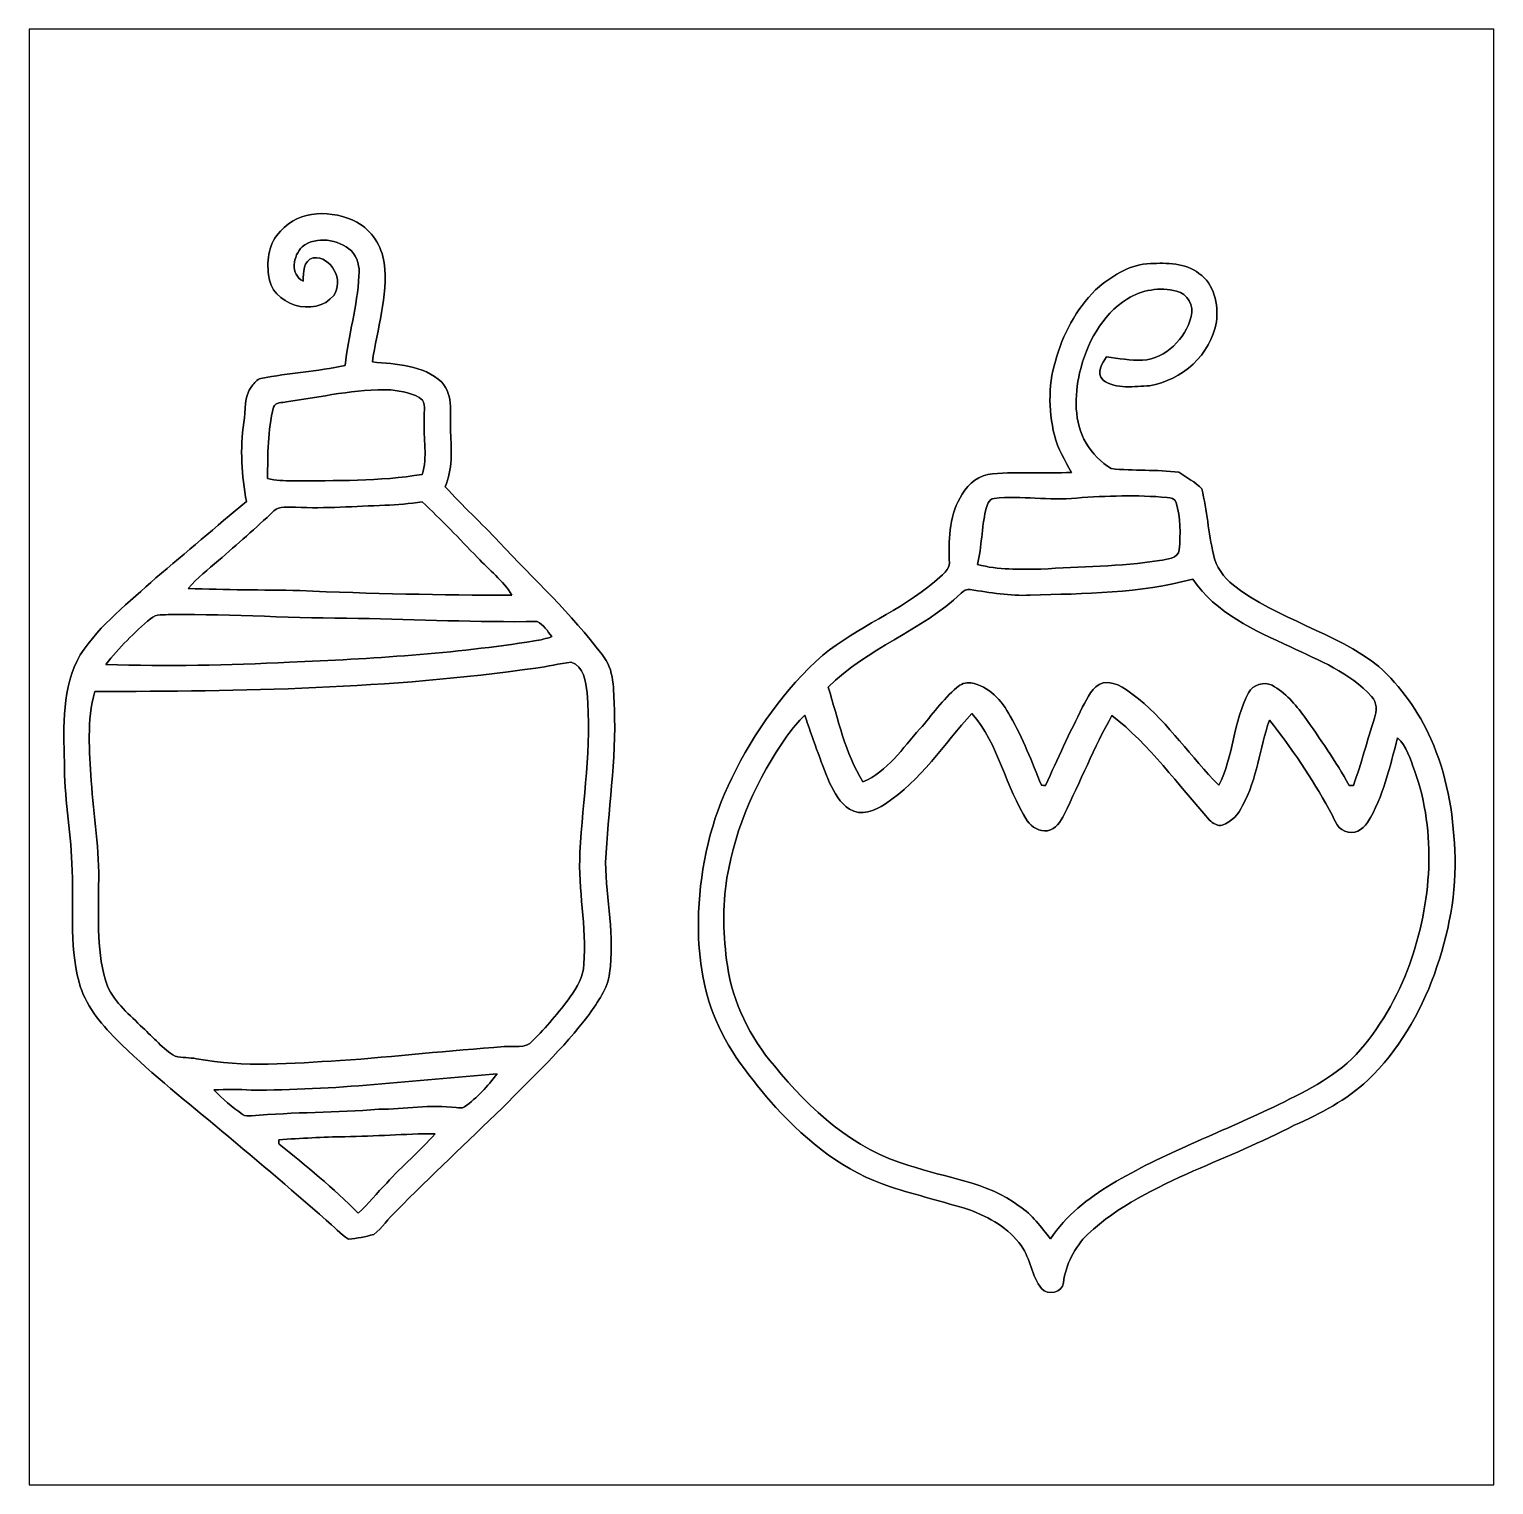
# Model space of a CAD drawing. Header units: centimetres. Extents: x -16.8 to 16.8, y -16.7 to 16.7.
import ezdxf

# ---------------------------------------------------------------- set-up
doc = ezdxf.new("R2010")
doc.units = ezdxf.units.CM
doc.header["$MEASUREMENT"] = 0
doc.layers.add('Layer 1', color=7, linetype='Continuous')

msp = doc.modelspace()

# ---------------------------------------------------------------- linework, layer by layer
at = {"layer": 'Layer 1', "color": 7}
for points, knots in [([(-16.77458, 16.66875), (-16.77458, 16.66875), (16.77458, 16.66875), (16.77458, 16.66875), (16.77458, 16.66875), (16.77458, 16.66875), (16.77458, -16.66875), (16.77458, -16.66875), (16.77458, -16.66875), (16.77458, -16.66875), (-16.77458, -16.66875), (-16.77458, -16.66875), (-16.77458, -16.66875), (-16.77458, -16.66875), (-16.77458, 16.66875), (-16.77458, 16.66875), (-16.77458, 16.66875), (-16.77458, 16.66875), (-16.77458, 16.66875), (-16.77458, 16.66875)], [0, 0, 0, 0, 0.16666667, 0.16666667, 0.16666667, 0.16666667, 0.33333333, 0.33333333, 0.33333333, 0.33333333, 0.5, 0.5, 0.5, 0.5, 0.66666667, 0.66666667, 0.66666667, 0.66666667, 1, 1, 1, 1]), ([(-11.02184, 12.04454), (-11.2843, 11.78489), (-11.34075, 11.39507), (-11.29101, 11.04371), (-11.29101, 11.04371), (-11.25502, 10.35791), (-10.22174, 10.04182), (-9.80017, 10.57451), (-9.80017, 10.57451), (-9.55746, 10.90401), (-9.85061, 11.48292), (-10.26971, 11.43353), (-10.26971, 11.43353), (-10.50537, 11.3732), (-10.49726, 11.09451), (-10.49831, 10.90154), (-10.49831, 10.90154), (-10.80594, 11.04971), (-10.73115, 11.48433), (-10.52266, 11.68647), (-10.52266, 11.68647), (-10.1921, 11.94717), (-9.69751, 11.85263), (-9.39236, 11.59722), (-9.39236, 11.59722), (-9.25795, 11.44129), (-9.19656, 11.22892), (-9.22408, 11.02431), (-9.22408, 11.02431), (-9.25336, 10.32969), (-9.4682, 9.66011), (-9.53876, 8.96973), (-9.53876, 8.96973), (-10.17517, 8.83144), (-10.82851, 8.79616), (-11.46669, 8.66987), (-11.46669, 8.66987), (-11.56194, 8.65364), (-11.61874, 8.5665), (-11.67306, 8.49595), (-11.67306, 8.49595), (-11.86639, 8.26347), (-11.80888, 7.93962), (-11.86251, 7.66198), (-11.86251, 7.66198), (-11.94576, 7.05908), (-11.91436, 6.44631), (-11.79936, 5.85011), (-11.79936, 5.85011), (-12.50139, 5.28003), (-13.17696, 4.67819), (-13.87475, 4.10281), (-13.87475, 4.10281), (-14.478, 3.54365), (-15.15216, 3.03989), (-15.60654, 2.34315), (-15.60654, 2.34315), (-16.03551, 1.59667), (-15.98754, 0.70838), (-15.9706, -0.12171), (-15.9706, -0.12171), (-15.97801, -0.89782), (-15.82491, -1.66194), (-15.79845, -2.43593), (-15.79845, -2.43593), (-15.75506, -3.34328), (-15.86442, -4.26967), (-15.63476, -5.15973), (-15.63476, -5.15973), (-15.49859, -5.67373), (-15.15251, -6.09036), (-14.78774, -6.46218), (-14.78774, -6.46218), (-14.07795, -7.16774), (-13.29655, -7.79533), (-12.52679, -8.43351), (-12.52679, -8.43351), (-11.67095, -9.15282), (-10.81158, -9.86825), (-9.97197, -10.60697), (-9.97197, -10.60697), (-9.80264, -10.75302), (-9.65165, -10.92341), (-9.46079, -11.04265), (-9.46079, -11.04265), (-9.26536, -11.03066), (-9.07098, -10.98938), (-8.884, -10.93435), (-8.884, -10.93435), (-8.68292, -10.78865), (-8.54992, -10.56746), (-8.36789, -10.39989), (-8.36789, -10.39989), (-7.57132, -9.59661), (-6.7504, -8.81874), (-5.93654, -8.03346), (-5.93654, -8.03346), (-5.24863, -7.34519), (-4.53708, -6.6735), (-3.94829, -5.89527), (-3.94829, -5.89527), (-3.75144, -5.60564), (-3.52566, -5.31142), (-3.48051, -4.95229), (-3.48051, -4.95229), (-3.35492, -4.10774), (-3.56235, -3.26319), (-3.57152, -2.41829), (-3.57152, -2.41829), (-3.52249, -1.24072), (-3.32246, -0.06985), (-3.37044, 1.11196), (-3.37044, 1.11196), (-3.39549, 1.52894), (-3.36021, 2.00731), (-3.65266, 2.34491), (-3.65266, 2.34491), (-4.35151, 3.28048), (-5.22005, 4.07106), (-6.01274, 4.92372), (-6.01274, 4.92372), (-6.41279, 5.35622), (-6.85306, 5.74993), (-7.24394, 6.1909), (-7.24394, 6.1909), (-7.08343, 6.58742), (-7.09542, 7.01781), (-7.1247, 7.43761), (-7.1247, 7.43761), (-7.1434, 7.81826), (-7.04109, 8.27334), (-7.32578, 8.58449), (-7.32578, 8.58449), (-7.75194, 8.98701), (-8.36683, 8.99654), (-8.91399, 9.0484), (-8.91399, 9.0484), (-8.81063, 9.80405), (-8.54393, 10.54876), (-8.64799, 11.32064), (-8.64799, 11.32064), (-8.69386, 11.70552), (-8.93339, 12.059), (-9.26924, 12.25056), (-9.26924, 12.25056), (-9.81957, 12.53596), (-10.58898, 12.54407), (-11.02184, 12.04454), (-11.02184, 12.04454), (-11.02184, 12.04454), (-11.02184, 12.04454), (-11.02184, 12.04454)], [0, 0, 0, 0, 0.02564103, 0.02564103, 0.02564103, 0.02564103, 0.05128205, 0.05128205, 0.05128205, 0.05128205, 0.07692308, 0.07692308, 0.07692308, 0.07692308, 0.1025641, 0.1025641, 0.1025641, 0.1025641, 0.12820513, 0.12820513, 0.12820513, 0.12820513, 0.15384615, 0.15384615, 0.15384615, 0.15384615, 0.17948718, 0.17948718, 0.17948718, 0.17948718, 0.20512821, 0.20512821, 0.20512821, 0.20512821, 0.23076923, 0.23076923, 0.23076923, 0.23076923, 0.25641026, 0.25641026, 0.25641026, 0.25641026, 0.28205128, 0.28205128, 0.28205128, 0.28205128, 0.30769231, 0.30769231, 0.30769231, 0.30769231, 0.33333333, 0.33333333, 0.33333333, 0.33333333, 0.35897436, 0.35897436, 0.35897436, 0.35897436, 0.38461538, 0.38461538, 0.38461538, 0.38461538, 0.41025641, 0.41025641, 0.41025641, 0.41025641, 0.43589744, 0.43589744, 0.43589744, 0.43589744, 0.46153846, 0.46153846, 0.46153846, 0.46153846, 0.48717949, 0.48717949, 0.48717949, 0.48717949, 0.51282051, 0.51282051, 0.51282051, 0.51282051, 0.53846154, 0.53846154, 0.53846154, 0.53846154, 0.56410256, 0.56410256, 0.56410256, 0.56410256, 0.58974359, 0.58974359, 0.58974359, 0.58974359, 0.61538462, 0.61538462, 0.61538462, 0.61538462, 0.64102564, 0.64102564, 0.64102564, 0.64102564, 0.66666667, 0.66666667, 0.66666667, 0.66666667, 0.69230769, 0.69230769, 0.69230769, 0.69230769, 0.71794872, 0.71794872, 0.71794872, 0.71794872, 0.74358974, 0.74358974, 0.74358974, 0.74358974, 0.76923077, 0.76923077, 0.76923077, 0.76923077, 0.79487179, 0.79487179, 0.79487179, 0.79487179, 0.82051282, 0.82051282, 0.82051282, 0.82051282, 0.84615385, 0.84615385, 0.84615385, 0.84615385, 0.87179487, 0.87179487, 0.87179487, 0.87179487, 0.8974359, 0.8974359, 0.8974359, 0.8974359, 0.92307692, 0.92307692, 0.92307692, 0.92307692, 0.94871795, 0.94871795, 0.94871795, 0.94871795, 1, 1, 1, 1]), ([(7.74136, 10.77877), (7.2711, 10.35473), (6.94443, 9.78535), (6.76804, 9.17963), (6.76804, 9.17963), (6.56661, 8.60002), (6.56625, 7.96114), (6.70983, 7.36812), (6.70983, 7.36812), (6.7818, 7.05944), (6.95713, 6.79485), (7.09895, 6.51686), (7.09895, 6.51686), (6.49746, 6.4964), (5.89456, 6.53591), (5.29449, 6.48688), (5.29449, 6.48688), (4.99816, 6.46677), (4.7431, 6.27204), (4.60057, 6.01804), (4.60057, 6.01804), (4.30565, 5.58518), (4.28519, 5.03414), (4.30212, 4.5279), (4.30212, 4.5279), (4.34375, 4.28484), (4.11445, 4.14902), (3.96028, 4.01249), (3.96028, 4.01249), (3.17959, 3.34716), (2.19992, 2.9785), (1.40476, 2.33398), (1.40476, 2.33398), (0.52917, 1.5494), (-0.16933, 0.57503), (-0.67945, -0.48225), (-0.67945, -0.48225), (-1.15605, -1.43475), (-1.39488, -2.49626), (-1.44286, -3.55706), (-1.44286, -3.55706), (-1.46544, -4.33987), (-1.3903, -5.13574), (-1.10737, -5.87199), (-1.10737, -5.87199), (-0.79939, -6.69078), (-0.23989, -7.37941), (0.33091, -8.02957), (0.33091, -8.02957), (1.05163, -8.82121), (1.92511, -9.51054), (2.95416, -9.84638), (2.95416, -9.84638), (3.55459, -10.033), (4.16348, -10.19281), (4.76673, -10.37096), (4.76673, -10.37096), (5.21829, -10.54276), (5.6642, -10.79324), (5.95207, -11.19258), (5.95207, -11.19258), (6.16479, -11.49209), (6.18314, -11.88861), (6.41632, -12.17683), (6.41632, -12.17683), (6.55708, -12.34123), (6.89292, -12.27173), (6.91762, -12.04277), (6.91762, -12.04277), (6.97159, -11.62226), (7.16915, -11.22609), (7.4743, -10.93188), (7.4743, -10.93188), (8.16786, -10.27748), (9.04346, -9.87143), (9.90071, -9.47843), (9.90071, -9.47843), (10.67541, -9.14541), (11.45469, -8.8205), (12.20576, -8.43527), (12.20576, -8.43527), (12.8076, -8.16328), (13.40767, -7.85989), (13.89098, -7.39951), (13.89098, -7.39951), (14.59124, -6.73276), (15.08795, -5.87516), (15.41604, -4.97064), (15.41604, -4.97064), (15.73918, -4.06471), (15.93815, -3.10092), (15.88135, -2.13536), (15.88135, -2.13536), (15.84678, -1.26436), (15.69614, -0.38523), (15.33384, 0.4124), (15.33384, 0.4124), (15.0562, 1.04175), (14.64698, 1.61114), (14.14074, 2.07645), (14.14074, 2.07645), (13.13145, 2.86914), (11.82687, 3.14854), (10.81334, 3.93382), (10.81334, 3.93382), (10.58862, 4.11092), (10.4073, 4.35469), (10.35544, 4.64114), (10.35544, 4.64114), (10.23479, 5.13468), (10.20868, 5.64833), (10.08697, 6.1401), (10.08697, 6.1401), (9.94481, 6.30343), (9.73526, 6.39586), (9.56169, 6.52074), (9.56169, 6.52074), (9.0491, 6.59095), (8.52523, 6.54685), (8.01052, 6.60576), (8.01052, 6.60576), (7.7791, 6.75005), (7.58014, 6.95466), (7.43761, 7.18785), (7.43761, 7.18785), (7.15574, 7.67045), (7.16844, 8.27087), (7.28874, 8.8011), (7.28874, 8.8011), (7.44467, 9.46326), (7.78792, 10.12472), (8.38129, 10.49267), (8.38129, 10.49267), (8.7122, 10.70328), (9.12777, 10.76713), (9.50807, 10.67188), (9.50807, 10.67188), (9.75748, 10.62179), (9.92187, 10.32792), (9.84285, 10.08733), (9.84285, 10.08733), (9.71338, 9.57686), (9.26818, 9.13589), (8.7309, 9.08756), (8.7309, 9.08756), (8.45326, 9.0805), (8.17986, 9.12883), (7.9061, 9.16622), (7.9061, 9.16622), (7.80239, 9.01841), (7.66163, 8.79687), (7.82391, 8.63529), (7.82391, 8.63529), (8.12729, 8.41375), (8.54357, 8.49418), (8.89247, 8.50159), (8.89247, 8.50159), (9.62836, 8.63071), (10.29617, 9.21632), (10.4207, 9.96915), (10.4207, 9.96915), (10.47115, 10.36567), (10.37026, 10.83769), (10.02171, 11.07687), (10.02171, 11.07687), (9.70915, 11.31782), (9.2837, 11.32346), (8.9087, 11.30088), (8.9087, 11.30088), (8.46631, 11.29418), (8.07579, 11.04477), (7.74136, 10.77877)], [0, 0, 0, 0, 0.02272727, 0.02272727, 0.02272727, 0.02272727, 0.04545455, 0.04545455, 0.04545455, 0.04545455, 0.06818182, 0.06818182, 0.06818182, 0.06818182, 0.09090909, 0.09090909, 0.09090909, 0.09090909, 0.11363636, 0.11363636, 0.11363636, 0.11363636, 0.13636364, 0.13636364, 0.13636364, 0.13636364, 0.15909091, 0.15909091, 0.15909091, 0.15909091, 0.18181818, 0.18181818, 0.18181818, 0.18181818, 0.20454545, 0.20454545, 0.20454545, 0.20454545, 0.22727273, 0.22727273, 0.22727273, 0.22727273, 0.25, 0.25, 0.25, 0.25, 0.27272727, 0.27272727, 0.27272727, 0.27272727, 0.29545455, 0.29545455, 0.29545455, 0.29545455, 0.31818182, 0.31818182, 0.31818182, 0.31818182, 0.34090909, 0.34090909, 0.34090909, 0.34090909, 0.36363636, 0.36363636, 0.36363636, 0.36363636, 0.38636364, 0.38636364, 0.38636364, 0.38636364, 0.40909091, 0.40909091, 0.40909091, 0.40909091, 0.43181818, 0.43181818, 0.43181818, 0.43181818, 0.45454545, 0.45454545, 0.45454545, 0.45454545, 0.47727273, 0.47727273, 0.47727273, 0.47727273, 0.5, 0.5, 0.5, 0.5, 0.52272727, 0.52272727, 0.52272727, 0.52272727, 0.54545455, 0.54545455, 0.54545455, 0.54545455, 0.56818182, 0.56818182, 0.56818182, 0.56818182, 0.59090909, 0.59090909, 0.59090909, 0.59090909, 0.61363636, 0.61363636, 0.61363636, 0.61363636, 0.63636364, 0.63636364, 0.63636364, 0.63636364, 0.65909091, 0.65909091, 0.65909091, 0.65909091, 0.68181818, 0.68181818, 0.68181818, 0.68181818, 0.70454545, 0.70454545, 0.70454545, 0.70454545, 0.72727273, 0.72727273, 0.72727273, 0.72727273, 0.75, 0.75, 0.75, 0.75, 0.77272727, 0.77272727, 0.77272727, 0.77272727, 0.79545455, 0.79545455, 0.79545455, 0.79545455, 0.81818182, 0.81818182, 0.81818182, 0.81818182, 0.84090909, 0.84090909, 0.84090909, 0.84090909, 0.86363636, 0.86363636, 0.86363636, 0.86363636, 0.88636364, 0.88636364, 0.88636364, 0.88636364, 0.90909091, 0.90909091, 0.90909091, 0.90909091, 0.93181818, 0.93181818, 0.93181818, 0.93181818, 0.95454545, 0.95454545, 0.95454545, 0.95454545, 1, 1, 1, 1]), ([(-10.88425, 8.13541), (-10.08733, 8.24018), (-9.29711, 8.44091), (-8.48819, 8.40881), (-8.48819, 8.40881), (-8.24265, 8.36648), (-7.96572, 8.34566), (-7.76817, 8.17739), (-7.76817, 8.17739), (-7.68103, 8.04122), (-7.74594, 7.85777), (-7.72619, 7.70678), (-7.72619, 7.70678), (-7.75088, 7.2965), (-7.64399, 6.87176), (-7.77099, 6.47277), (-7.77099, 6.47277), (-8.75277, 6.3119), (-9.75113, 6.33166), (-10.74208, 6.32707), (-10.74208, 6.32707), (-10.93435, 6.32954), (-11.12943, 6.32672), (-11.3157, 6.37999), (-11.3157, 6.37999), (-11.31111, 6.92538), (-11.31429, 7.47995), (-11.18164, 8.01299), (-11.18164, 8.01299), (-11.13649, 8.13047), (-10.98374, 8.11318), (-10.88425, 8.13541)], [0, 0, 0, 0, 0.11111111, 0.11111111, 0.11111111, 0.11111111, 0.22222222, 0.22222222, 0.22222222, 0.22222222, 0.33333333, 0.33333333, 0.33333333, 0.33333333, 0.44444444, 0.44444444, 0.44444444, 0.44444444, 0.55555556, 0.55555556, 0.55555556, 0.55555556, 0.66666667, 0.66666667, 0.66666667, 0.66666667, 0.77777778, 0.77777778, 0.77777778, 0.77777778, 1, 1, 1, 1]), ([(-8.62542, 5.76615), (-8.34037, 5.76968), (-8.0578, 5.80954), (-7.77558, 5.84447), (-7.77558, 5.84447), (-7.33531, 5.43772), (-6.92538, 4.99921), (-6.50593, 4.57129), (-6.50593, 4.57129), (-6.24417, 4.28272), (-5.92067, 4.04389), (-5.71606, 3.70769), (-5.71606, 3.70769), (-7.33743, 3.70628), (-8.95914, 3.74015), (-10.5791, 3.81141), (-10.5791, 3.81141), (-11.42965, 3.83223), (-12.2809, 3.82517), (-13.13109, 3.86045), (-13.13109, 3.86045), (-12.9286, 4.10351), (-12.67954, 4.2993), (-12.4393, 4.50286), (-12.4393, 4.50286), (-12.01138, 4.87362), (-11.58169, 5.24298), (-11.17353, 5.63563), (-11.17353, 5.63563), (-11.043, 5.76862), (-10.83804, 5.70865), (-10.67294, 5.72488), (-10.67294, 5.72488), (-9.99031, 5.68184), (-9.30769, 5.74604), (-8.62542, 5.76615)], [0, 0, 0, 0, 0.1, 0.1, 0.1, 0.1, 0.2, 0.2, 0.2, 0.2, 0.3, 0.3, 0.3, 0.3, 0.4, 0.4, 0.4, 0.4, 0.5, 0.5, 0.5, 0.5, 0.6, 0.6, 0.6, 0.6, 0.7, 0.7, 0.7, 0.7, 0.8, 0.8, 0.8, 0.8, 1, 1, 1, 1]), ([(7.21607, 5.9309), (7.90787, 5.98452), (8.6046, 6.00392), (9.29711, 5.94536), (9.29711, 5.94536), (9.37577, 5.9376), (9.47385, 5.91749), (9.49854, 5.8293), (9.49854, 5.8293), (9.60755, 5.48181), (9.59661, 5.10752), (9.57157, 4.74804), (9.57157, 4.74804), (9.54229, 4.53319), (9.27947, 4.53743), (9.1186, 4.49862), (9.1186, 4.49862), (8.21831, 4.36563), (7.30532, 4.35504), (6.39798, 4.30459), (6.39798, 4.30459), (5.91432, 4.30212), (5.42149, 4.28202), (4.95053, 4.40831), (4.95053, 4.40831), (5.04613, 4.81965), (5.04225, 5.24686), (5.13644, 5.6582), (5.13644, 5.6582), (5.1689, 5.76157), (5.19959, 5.91114), (5.33082, 5.92349), (5.33082, 5.92349), (5.95806, 5.99264), (6.58812, 5.86881), (7.21607, 5.9309)], [0, 0, 0, 0, 0.1, 0.1, 0.1, 0.1, 0.2, 0.2, 0.2, 0.2, 0.3, 0.3, 0.3, 0.3, 0.4, 0.4, 0.4, 0.4, 0.5, 0.5, 0.5, 0.5, 0.6, 0.6, 0.6, 0.6, 0.7, 0.7, 0.7, 0.7, 0.8, 0.8, 0.8, 0.8, 1, 1, 1, 1]), ([(6.15668, 3.70734), (7.40234, 3.74297), (8.67198, 3.74403), (9.88272, 4.07529), (9.88272, 4.07529), (10.40342, 3.28895), (11.29418, 2.90477), (12.11792, 2.52201), (12.11792, 2.52201), (12.77197, 2.20839), (13.48281, 1.93746), (13.97706, 1.38254), (13.97706, 1.38254), (14.10758, 1.25201), (14.097, 1.05022), (14.04267, 0.88653), (14.04267, 0.88653), (13.87299, 0.37712), (13.74669, -0.1457), (13.55937, -0.64911), (13.55937, -0.64911), (13.53538, -0.64982), (13.48705, -0.65052), (13.46306, -0.65088), (13.46306, -0.65088), (13.15438, -0.10089), (12.79666, 0.41945), (12.43189, 0.93274), (12.43189, 0.93274), (12.22869, 1.2065), (12.00009, 1.47814), (11.69564, 1.64183), (11.69564, 1.64183), (11.49985, 1.73814), (11.26314, 1.65488), (11.15907, 1.47179), (11.15907, 1.47179), (10.80206, 0.81174), (10.82287, 0.01552), (10.47609, -0.64629), (10.47609, -0.64629), (9.84144, -0.006), (9.33344, 0.75636), (8.63741, 1.33597), (8.63741, 1.33597), (8.39929, 1.50918), (8.14564, 1.74449), (7.82461, 1.69968), (7.82461, 1.69968), (7.57379, 1.62525), (7.47148, 1.3522), (7.35577, 1.14653), (7.35577, 1.14653), (7.05979, 0.55316), (6.77721, -0.04692), (6.5084, -0.65334), (6.5084, -0.65334), (6.48406, -0.65193), (6.43572, -0.64876), (6.41138, -0.64735), (6.41138, -0.64735), (6.19584, -0.11042), (5.98452, 0.43251), (5.69983, 0.93733), (5.69983, 0.93733), (5.50651, 1.28376), (5.20912, 1.63654), (4.79284, 1.6951), (4.79284, 1.6951), (4.67783, 1.7205), (4.56036, 1.66652), (4.47604, 1.59067), (4.47604, 1.59067), (4.14902, 1.31621), (3.90913, 0.95885), (3.62726, 0.6417), (3.62726, 0.6417), (3.22651, 0.20638), (2.89348, -0.33549), (2.32304, -0.56938), (2.32304, -0.56938), (1.91488, 0.09278), (1.75895, 0.86325), (1.52788, 1.59632), (1.52788, 1.59632), (2.41018, 2.49414), (3.66748, 2.88608), (4.57518, 3.75214), (4.57518, 3.75214), (4.63197, 3.804), (4.70076, 3.85692), (4.78261, 3.83505), (4.78261, 3.83505), (5.23734, 3.77014), (5.69489, 3.68018), (6.15668, 3.70734)], [0, 0, 0, 0, 0.04, 0.04, 0.04, 0.04, 0.08, 0.08, 0.08, 0.08, 0.12, 0.12, 0.12, 0.12, 0.16, 0.16, 0.16, 0.16, 0.2, 0.2, 0.2, 0.2, 0.24, 0.24, 0.24, 0.24, 0.28, 0.28, 0.28, 0.28, 0.32, 0.32, 0.32, 0.32, 0.36, 0.36, 0.36, 0.36, 0.4, 0.4, 0.4, 0.4, 0.44, 0.44, 0.44, 0.44, 0.48, 0.48, 0.48, 0.48, 0.52, 0.52, 0.52, 0.52, 0.56, 0.56, 0.56, 0.56, 0.6, 0.6, 0.6, 0.6, 0.64, 0.64, 0.64, 0.64, 0.68, 0.68, 0.68, 0.68, 0.72, 0.72, 0.72, 0.72, 0.76, 0.76, 0.76, 0.76, 0.8, 0.8, 0.8, 0.8, 0.84, 0.84, 0.84, 0.84, 0.88, 0.88, 0.88, 0.88, 0.92, 0.92, 0.92, 0.92, 1, 1, 1, 1]), ([(-13.99716, 3.1683), (-13.87369, 3.28824), (-13.68496, 3.24838), (-13.53009, 3.26531), (-13.53009, 3.26531), (-12.09887, 3.2699), (-10.66906, 3.17712), (-9.23784, 3.17535), (-9.23784, 3.17535), (-7.87153, 3.14678), (-6.50487, 3.08751), (-5.13856, 3.10198), (-5.13856, 3.10198), (-4.98757, 3.03918), (-4.90573, 2.87549), (-4.80025, 2.75731), (-4.80025, 2.75731), (-4.93042, 2.71074), (-5.06589, 2.68005), (-5.20277, 2.65924), (-5.20277, 2.65924), (-7.05838, 2.36255), (-8.93727, 2.25108), (-10.81264, 2.16923), (-10.81264, 2.16923), (-12.21352, 2.10644), (-13.61687, 2.06551), (-15.01846, 2.12196), (-15.01846, 2.12196), (-14.72248, 2.51001), (-14.36652, 2.8508), (-13.99716, 3.1683)], [0, 0, 0, 0, 0.11111111, 0.11111111, 0.11111111, 0.11111111, 0.22222222, 0.22222222, 0.22222222, 0.22222222, 0.33333333, 0.33333333, 0.33333333, 0.33333333, 0.44444444, 0.44444444, 0.44444444, 0.44444444, 0.55555556, 0.55555556, 0.55555556, 0.55555556, 0.66666667, 0.66666667, 0.66666667, 0.66666667, 0.77777778, 0.77777778, 0.77777778, 0.77777778, 1, 1, 1, 1]), ([(-5.17313, 2.03623), (-4.89903, 2.06657), (-4.63162, 2.14559), (-4.35751, 2.17276), (-4.35751, 2.17276), (-4.07635, 2.07716), (-4.02273, 1.72297), (-3.9945, 1.4665), (-3.9945, 1.4665), (-3.88585, 0.24589), (-4.09187, -0.96908), (-4.15925, -2.18546), (-4.15925, -2.18546), (-4.20476, -3.04094), (-4.00368, -3.89043), (-4.07211, -4.74557), (-4.07211, -4.74557), (-4.07106, -5.02708), (-4.23122, -5.27015), (-4.38221, -5.49451), (-4.38221, -5.49451), (-4.64326, -5.85223), (-4.93289, -6.18949), (-5.24581, -6.5024), (-5.24581, -6.5024), (-5.4035, -6.70207), (-5.68396, -6.60612), (-5.89774, -6.63257), (-5.89774, -6.63257), (-7.14939, -6.72641), (-8.39788, -6.86082), (-9.64988, -6.95572), (-9.64988, -6.95572), (-10.74526, -7.0104), (-11.8558, -7.12399), (-12.94201, -6.91197), (-12.94201, -6.91197), (-13.10323, -6.88058), (-13.27044, -6.89257), (-13.43025, -6.85624), (-13.43025, -6.85624), (-13.71706, -6.68761), (-13.92873, -6.42161), (-14.17567, -6.20324), (-14.17567, -6.20324), (-14.47165, -5.90973), (-14.80644, -5.63633), (-14.98635, -5.25039), (-14.98635, -5.25039), (-15.24353, -4.51097), (-15.17932, -3.7144), (-15.18673, -2.94569), (-15.18673, -2.94569), (-15.16098, -2.14101), (-15.30562, -1.34585), (-15.35536, -0.54539), (-15.35536, -0.54539), (-15.40157, 0.13688), (-15.45908, 0.83573), (-15.27351, 1.50283), (-15.27351, 1.50283), (-11.90202, 1.49648), (-8.51641, 1.56175), (-5.17313, 2.03623)], [0, 0, 0, 0, 0.05882353, 0.05882353, 0.05882353, 0.05882353, 0.11764706, 0.11764706, 0.11764706, 0.11764706, 0.17647059, 0.17647059, 0.17647059, 0.17647059, 0.23529412, 0.23529412, 0.23529412, 0.23529412, 0.29411765, 0.29411765, 0.29411765, 0.29411765, 0.35294118, 0.35294118, 0.35294118, 0.35294118, 0.41176471, 0.41176471, 0.41176471, 0.41176471, 0.47058824, 0.47058824, 0.47058824, 0.47058824, 0.52941176, 0.52941176, 0.52941176, 0.52941176, 0.58823529, 0.58823529, 0.58823529, 0.58823529, 0.64705882, 0.64705882, 0.64705882, 0.64705882, 0.70588235, 0.70588235, 0.70588235, 0.70588235, 0.76470588, 0.76470588, 0.76470588, 0.76470588, 0.82352941, 0.82352941, 0.82352941, 0.82352941, 0.88235294, 0.88235294, 0.88235294, 0.88235294, 1, 1, 1, 1]), ([(2.83704, -1.07244), (3.64984, -0.53975), (4.17442, 0.29386), (4.82212, 0.99589), (4.82212, 0.99589), (5.44266, 0.28963), (5.58624, -0.68509), (6.08894, -1.46226), (6.08894, -1.46226), (6.19125, -1.60443), (6.36834, -1.72156), (6.54967, -1.68839), (6.54967, -1.68839), (6.74017, -1.65911), (6.85447, -1.4799), (6.93349, -1.32009), (6.93349, -1.32009), (7.30003, -0.56303), (7.62141, 0.21661), (8.02957, 0.95321), (8.02957, 0.95321), (8.896, 0.27411), (9.5377, -0.63218), (10.26619, -1.44604), (10.26619, -1.44604), (10.34133, -1.518), (10.44469, -1.59068), (10.55441, -1.55998), (10.55441, -1.55998), (10.76607, -1.4859), (10.9287, -1.31057), (11.02254, -1.11054), (11.02254, -1.11054), (11.35874, -0.50447), (11.41271, 0.20003), (11.63461, 0.84667), (11.63461, 0.84667), (12.14896, 0.20426), (12.60404, -0.48542), (13.00833, -1.20156), (13.00833, -1.20156), (13.11028, -1.37513), (13.15544, -1.62525), (13.36675, -1.69721), (13.36675, -1.69721), (13.56677, -1.7967), (13.77597, -1.6704), (13.88392, -1.50142), (13.88392, -1.50142), (14.24905, -0.91052), (14.39439, -0.2226), (14.5729, 0.43956), (14.5729, 0.43956), (14.79091, 0.24518), (14.85971, -0.04904), (14.9606, -0.3108), (14.9606, -0.3108), (15.47566, -1.74308), (15.34795, -3.33939), (14.84595, -4.75686), (14.84595, -4.75686), (14.56761, -5.50862), (14.16121, -6.21877), (13.62534, -6.81673), (13.62534, -6.81673), (13.09476, -7.36), (12.39802, -7.68985), (11.72598, -8.02146), (11.72598, -8.02146), (10.49337, -8.61377), (9.19727, -9.07803), (8.02111, -9.78288), (8.02111, -9.78288), (7.48383, -10.10814), (6.96524, -10.5029), (6.62376, -11.03912), (6.62376, -11.03912), (6.40292, -10.77313), (6.20395, -10.47468), (5.90656, -10.28665), (5.90656, -10.28665), (5.17349, -9.72996), (4.22557, -9.64459), (3.37891, -9.35426), (3.37891, -9.35426), (2.11455, -8.99654), (1.10913, -8.07367), (0.29563, -7.07708), (0.29563, -7.07708), (-0.26247, -6.42585), (-0.66005, -5.62716), (-0.7814, -4.77449), (-0.7814, -4.77449), (-0.87948, -4.11127), (-0.89817, -3.43253), (-0.79058, -2.76931), (-0.79058, -2.76931), (-0.59831, -1.59808), (-0.09807, -0.49071), (0.58244, 0.47625), (0.58244, 0.47625), (0.70414, 0.64946), (0.84314, 0.80963), (0.9906, 0.96097), (0.9906, 0.96097), (1.16558, 0.43921), (1.34832, -0.08043), (1.55998, -0.58843), (1.55998, -0.58843), (1.67005, -0.81633), (1.79846, -1.05516), (2.01542, -1.19592), (2.01542, -1.19592), (2.28565, -1.36031), (2.60174, -1.2319), (2.83704, -1.07244)], [0, 0, 0, 0, 0.03333333, 0.03333333, 0.03333333, 0.03333333, 0.06666667, 0.06666667, 0.06666667, 0.06666667, 0.1, 0.1, 0.1, 0.1, 0.13333333, 0.13333333, 0.13333333, 0.13333333, 0.16666667, 0.16666667, 0.16666667, 0.16666667, 0.2, 0.2, 0.2, 0.2, 0.23333333, 0.23333333, 0.23333333, 0.23333333, 0.26666667, 0.26666667, 0.26666667, 0.26666667, 0.3, 0.3, 0.3, 0.3, 0.33333333, 0.33333333, 0.33333333, 0.33333333, 0.36666667, 0.36666667, 0.36666667, 0.36666667, 0.4, 0.4, 0.4, 0.4, 0.43333333, 0.43333333, 0.43333333, 0.43333333, 0.46666667, 0.46666667, 0.46666667, 0.46666667, 0.5, 0.5, 0.5, 0.5, 0.53333333, 0.53333333, 0.53333333, 0.53333333, 0.56666667, 0.56666667, 0.56666667, 0.56666667, 0.6, 0.6, 0.6, 0.6, 0.63333333, 0.63333333, 0.63333333, 0.63333333, 0.66666667, 0.66666667, 0.66666667, 0.66666667, 0.7, 0.7, 0.7, 0.7, 0.73333333, 0.73333333, 0.73333333, 0.73333333, 0.76666667, 0.76666667, 0.76666667, 0.76666667, 0.8, 0.8, 0.8, 0.8, 0.83333333, 0.83333333, 0.83333333, 0.83333333, 0.86666667, 0.86666667, 0.86666667, 0.86666667, 0.9, 0.9, 0.9, 0.9, 0.93333333, 0.93333333, 0.93333333, 0.93333333, 1, 1, 1, 1]), ([(-11.69494, -7.62811), (-9.80934, -7.64187), (-7.93609, -7.40445), (-6.05931, -7.26087), (-6.05931, -7.26087), (-6.27204, -7.54239), (-6.5151, -7.80556), (-6.80156, -8.0137), (-6.80156, -8.0137), (-6.858, -8.0518), (-6.92926, -8.0331), (-6.99241, -8.03204), (-6.99241, -8.03204), (-7.58296, -7.95373), (-8.17421, -8.06344), (-8.76547, -8.06944), (-8.76547, -8.06944), (-9.73667, -8.1467), (-10.71316, -8.13117), (-11.68329, -8.22113), (-11.68329, -8.22113), (-11.7535, -8.22431), (-11.82934, -8.22678), (-11.89038, -8.1855), (-11.89038, -8.1855), (-12.12462, -8.01793), (-12.34581, -7.83131), (-12.54936, -7.62741), (-12.54936, -7.62741), (-12.26467, -7.6073), (-11.97963, -7.61365), (-11.69494, -7.62811)], [0, 0, 0, 0, 0.11111111, 0.11111111, 0.11111111, 0.11111111, 0.22222222, 0.22222222, 0.22222222, 0.22222222, 0.33333333, 0.33333333, 0.33333333, 0.33333333, 0.44444444, 0.44444444, 0.44444444, 0.44444444, 0.55555556, 0.55555556, 0.55555556, 0.55555556, 0.66666667, 0.66666667, 0.66666667, 0.66666667, 0.77777778, 0.77777778, 0.77777778, 0.77777778, 1, 1, 1, 1]), ([(-9.54299, -8.69738), (-8.85366, -8.69174), (-8.16645, -8.62753), (-7.47748, -8.63036), (-7.47748, -8.63036), (-7.82461, -9.02829), (-8.23313, -9.3659), (-8.58626, -9.75819), (-8.58626, -9.75819), (-8.81415, -9.98044), (-9.00077, -10.2422), (-9.24384, -10.44928), (-9.24384, -10.44928), (-9.80228, -9.8739), (-10.42564, -9.36413), (-11.05323, -8.86672), (-11.05323, -8.86672), (-11.05464, -8.84167), (-11.05782, -8.79122), (-11.05958, -8.76582), (-11.05958, -8.76582), (-10.55405, -8.73866), (-10.04923, -8.70409), (-9.54299, -8.69738)], [0, 0, 0, 0, 0.14285714, 0.14285714, 0.14285714, 0.14285714, 0.28571429, 0.28571429, 0.28571429, 0.28571429, 0.42857143, 0.42857143, 0.42857143, 0.42857143, 0.57142857, 0.57142857, 0.57142857, 0.57142857, 0.71428571, 0.71428571, 0.71428571, 0.71428571, 1, 1, 1, 1])]:
    msp.add_open_spline(points, degree=3, knots=knots, dxfattribs=at)
at = {"layer": 'Layer 1', "color": 251}
for points, knots in [([(-11.02184, 12.04454), (-10.58898, 12.54407), (-9.81957, 12.53596), (-9.26924, 12.25056), (-9.26924, 12.25056), (-8.93339, 12.059), (-8.69386, 11.70552), (-8.64799, 11.32064), (-8.64799, 11.32064), (-8.54393, 10.54876), (-8.81063, 9.80405), (-8.91399, 9.0484), (-8.91399, 9.0484), (-8.36683, 8.99654), (-7.75194, 8.98701), (-7.32578, 8.58449), (-7.32578, 8.58449), (-7.04109, 8.27334), (-7.1434, 7.81826), (-7.1247, 7.43761), (-7.1247, 7.43761), (-7.09542, 7.01781), (-7.08343, 6.58742), (-7.24394, 6.1909), (-7.24394, 6.1909), (-6.85306, 5.74993), (-6.41279, 5.35622), (-6.01274, 4.92372), (-6.01274, 4.92372), (-5.22005, 4.07106), (-4.35151, 3.28048), (-3.65266, 2.34491), (-3.65266, 2.34491), (-3.36021, 2.00731), (-3.39549, 1.52894), (-3.37044, 1.11196), (-3.37044, 1.11196), (-3.32246, -0.06985), (-3.52249, -1.24072), (-3.57152, -2.41829), (-3.57152, -2.41829), (-3.56235, -3.26319), (-3.35492, -4.10774), (-3.48051, -4.95229), (-3.48051, -4.95229), (-3.52566, -5.31142), (-3.75144, -5.60564), (-3.94829, -5.89527), (-3.94829, -5.89527), (-4.53708, -6.6735), (-5.24863, -7.34519), (-5.93654, -8.03346), (-5.93654, -8.03346), (-6.7504, -8.81874), (-7.57132, -9.59661), (-8.36789, -10.39989), (-8.36789, -10.39989), (-8.54992, -10.56746), (-8.68292, -10.78865), (-8.884, -10.93435), (-8.884, -10.93435), (-9.07098, -10.98938), (-9.26536, -11.03066), (-9.46079, -11.04265), (-9.46079, -11.04265), (-9.65165, -10.92341), (-9.80264, -10.75302), (-9.97197, -10.60697), (-9.97197, -10.60697), (-10.81158, -9.86825), (-11.67095, -9.15282), (-12.52679, -8.43351), (-12.52679, -8.43351), (-13.29655, -7.79533), (-14.07795, -7.16774), (-14.78774, -6.46218), (-14.78774, -6.46218), (-15.15251, -6.09036), (-15.49859, -5.67373), (-15.63476, -5.15973), (-15.63476, -5.15973), (-15.86442, -4.26967), (-15.75506, -3.34328), (-15.79845, -2.43593), (-15.79845, -2.43593), (-15.82491, -1.66194), (-15.97801, -0.89782), (-15.9706, -0.12171), (-15.9706, -0.12171), (-15.98754, 0.70838), (-16.03551, 1.59667), (-15.60654, 2.34315), (-15.60654, 2.34315), (-15.15216, 3.03989), (-14.478, 3.54365), (-13.87475, 4.10281), (-13.87475, 4.10281), (-13.17696, 4.67819), (-12.50139, 5.28003), (-11.79936, 5.85011), (-11.79936, 5.85011), (-11.91436, 6.44631), (-11.94576, 7.05908), (-11.86251, 7.66198), (-11.86251, 7.66198), (-11.80888, 7.93962), (-11.86639, 8.26347), (-11.67306, 8.49595), (-11.67306, 8.49595), (-11.61874, 8.5665), (-11.56194, 8.65364), (-11.46669, 8.66987), (-11.46669, 8.66987), (-10.82851, 8.79616), (-10.17517, 8.83144), (-9.53876, 8.96973), (-9.53876, 8.96973), (-9.4682, 9.66011), (-9.25336, 10.32969), (-9.22408, 11.02431), (-9.22408, 11.02431), (-9.19656, 11.22892), (-9.25795, 11.44129), (-9.39236, 11.59722), (-9.39236, 11.59722), (-9.69751, 11.85263), (-10.1921, 11.94717), (-10.52266, 11.68647), (-10.52266, 11.68647), (-10.73115, 11.48433), (-10.80594, 11.04971), (-10.49831, 10.90154), (-10.49831, 10.90154), (-10.49726, 11.09451), (-10.50537, 11.3732), (-10.26971, 11.43353), (-10.26971, 11.43353), (-9.85061, 11.48292), (-9.55746, 10.90401), (-9.80017, 10.57451), (-9.80017, 10.57451), (-10.22174, 10.04182), (-11.25502, 10.35791), (-11.29101, 11.04371), (-11.29101, 11.04371), (-11.34075, 11.39507), (-11.2843, 11.78489), (-11.02184, 12.04454), (-11.02184, 12.04454), (-11.02184, 12.04454), (-11.02184, 12.04454), (-11.02184, 12.04454)], [0, 0, 0, 0, 0.02564103, 0.02564103, 0.02564103, 0.02564103, 0.05128205, 0.05128205, 0.05128205, 0.05128205, 0.07692308, 0.07692308, 0.07692308, 0.07692308, 0.1025641, 0.1025641, 0.1025641, 0.1025641, 0.12820513, 0.12820513, 0.12820513, 0.12820513, 0.15384615, 0.15384615, 0.15384615, 0.15384615, 0.17948718, 0.17948718, 0.17948718, 0.17948718, 0.20512821, 0.20512821, 0.20512821, 0.20512821, 0.23076923, 0.23076923, 0.23076923, 0.23076923, 0.25641026, 0.25641026, 0.25641026, 0.25641026, 0.28205128, 0.28205128, 0.28205128, 0.28205128, 0.30769231, 0.30769231, 0.30769231, 0.30769231, 0.33333333, 0.33333333, 0.33333333, 0.33333333, 0.35897436, 0.35897436, 0.35897436, 0.35897436, 0.38461538, 0.38461538, 0.38461538, 0.38461538, 0.41025641, 0.41025641, 0.41025641, 0.41025641, 0.43589744, 0.43589744, 0.43589744, 0.43589744, 0.46153846, 0.46153846, 0.46153846, 0.46153846, 0.48717949, 0.48717949, 0.48717949, 0.48717949, 0.51282051, 0.51282051, 0.51282051, 0.51282051, 0.53846154, 0.53846154, 0.53846154, 0.53846154, 0.56410256, 0.56410256, 0.56410256, 0.56410256, 0.58974359, 0.58974359, 0.58974359, 0.58974359, 0.61538462, 0.61538462, 0.61538462, 0.61538462, 0.64102564, 0.64102564, 0.64102564, 0.64102564, 0.66666667, 0.66666667, 0.66666667, 0.66666667, 0.69230769, 0.69230769, 0.69230769, 0.69230769, 0.71794872, 0.71794872, 0.71794872, 0.71794872, 0.74358974, 0.74358974, 0.74358974, 0.74358974, 0.76923077, 0.76923077, 0.76923077, 0.76923077, 0.79487179, 0.79487179, 0.79487179, 0.79487179, 0.82051282, 0.82051282, 0.82051282, 0.82051282, 0.84615385, 0.84615385, 0.84615385, 0.84615385, 0.87179487, 0.87179487, 0.87179487, 0.87179487, 0.8974359, 0.8974359, 0.8974359, 0.8974359, 0.92307692, 0.92307692, 0.92307692, 0.92307692, 0.94871795, 0.94871795, 0.94871795, 0.94871795, 1, 1, 1, 1]), ([(7.74136, 10.77877), (8.07579, 11.04477), (8.46631, 11.29418), (8.9087, 11.30088), (8.9087, 11.30088), (9.2837, 11.32346), (9.70915, 11.31782), (10.02171, 11.07687), (10.02171, 11.07687), (10.37026, 10.83769), (10.47115, 10.36567), (10.4207, 9.96915), (10.4207, 9.96915), (10.29617, 9.21632), (9.62836, 8.63071), (8.89247, 8.50159), (8.89247, 8.50159), (8.54357, 8.49418), (8.12729, 8.41375), (7.82391, 8.63529), (7.82391, 8.63529), (7.66163, 8.79687), (7.80239, 9.01841), (7.9061, 9.16622), (7.9061, 9.16622), (8.17986, 9.12883), (8.45326, 9.0805), (8.7309, 9.08756), (8.7309, 9.08756), (9.26818, 9.13589), (9.71338, 9.57686), (9.84285, 10.08733), (9.84285, 10.08733), (9.92187, 10.32792), (9.75748, 10.62179), (9.50807, 10.67188), (9.50807, 10.67188), (9.12777, 10.76713), (8.7122, 10.70328), (8.38129, 10.49267), (8.38129, 10.49267), (7.78792, 10.12472), (7.44467, 9.46326), (7.28874, 8.8011), (7.28874, 8.8011), (7.16844, 8.27087), (7.15574, 7.67045), (7.43761, 7.18785), (7.43761, 7.18785), (7.58014, 6.95466), (7.7791, 6.75005), (8.01052, 6.60576), (8.01052, 6.60576), (8.52523, 6.54685), (9.0491, 6.59095), (9.56169, 6.52074), (9.56169, 6.52074), (9.73526, 6.39586), (9.94481, 6.30343), (10.08697, 6.1401), (10.08697, 6.1401), (10.20868, 5.64833), (10.23479, 5.13468), (10.35544, 4.64114), (10.35544, 4.64114), (10.4073, 4.35469), (10.58862, 4.11092), (10.81334, 3.93382), (10.81334, 3.93382), (11.82687, 3.14854), (13.13145, 2.86914), (14.14074, 2.07645), (14.14074, 2.07645), (14.64698, 1.61114), (15.0562, 1.04175), (15.33384, 0.4124), (15.33384, 0.4124), (15.69614, -0.38523), (15.84678, -1.26436), (15.88135, -2.13536), (15.88135, -2.13536), (15.93815, -3.10092), (15.73918, -4.06471), (15.41604, -4.97064), (15.41604, -4.97064), (15.08795, -5.87516), (14.59124, -6.73276), (13.89098, -7.39951), (13.89098, -7.39951), (13.40767, -7.85989), (12.8076, -8.16328), (12.20576, -8.43527), (12.20576, -8.43527), (11.45469, -8.8205), (10.67541, -9.14541), (9.90071, -9.47843), (9.90071, -9.47843), (9.04346, -9.87143), (8.16786, -10.27748), (7.4743, -10.93188), (7.4743, -10.93188), (7.16915, -11.22609), (6.97159, -11.62226), (6.91762, -12.04277), (6.91762, -12.04277), (6.89292, -12.27173), (6.55708, -12.34123), (6.41632, -12.17683), (6.41632, -12.17683), (6.18314, -11.88861), (6.16479, -11.49209), (5.95207, -11.19258), (5.95207, -11.19258), (5.6642, -10.79324), (5.21829, -10.54276), (4.76673, -10.37096), (4.76673, -10.37096), (4.16348, -10.19281), (3.55459, -10.033), (2.95416, -9.84638), (2.95416, -9.84638), (1.92511, -9.51054), (1.05163, -8.82121), (0.33091, -8.02957), (0.33091, -8.02957), (-0.23989, -7.37941), (-0.79939, -6.69078), (-1.10737, -5.87199), (-1.10737, -5.87199), (-1.3903, -5.13574), (-1.46544, -4.33987), (-1.44286, -3.55706), (-1.44286, -3.55706), (-1.39488, -2.49626), (-1.15605, -1.43475), (-0.67945, -0.48225), (-0.67945, -0.48225), (-0.16933, 0.57503), (0.52917, 1.5494), (1.40476, 2.33398), (1.40476, 2.33398), (2.19992, 2.9785), (3.17959, 3.34716), (3.96028, 4.01249), (3.96028, 4.01249), (4.11445, 4.14902), (4.34375, 4.28484), (4.30212, 4.5279), (4.30212, 4.5279), (4.28519, 5.03414), (4.30565, 5.58518), (4.60057, 6.01804), (4.60057, 6.01804), (4.7431, 6.27204), (4.99816, 6.46677), (5.29449, 6.48688), (5.29449, 6.48688), (5.89456, 6.53591), (6.49746, 6.4964), (7.09895, 6.51686), (7.09895, 6.51686), (6.95713, 6.79485), (6.7818, 7.05944), (6.70983, 7.36812), (6.70983, 7.36812), (6.56625, 7.96114), (6.56661, 8.60002), (6.76804, 9.17963), (6.76804, 9.17963), (6.94443, 9.78535), (7.2711, 10.35473), (7.74136, 10.77877), (7.74136, 10.77877), (7.74136, 10.77877), (7.74136, 10.77877), (7.74136, 10.77877)], [0, 0, 0, 0, 0.02222222, 0.02222222, 0.02222222, 0.02222222, 0.04444444, 0.04444444, 0.04444444, 0.04444444, 0.06666667, 0.06666667, 0.06666667, 0.06666667, 0.08888889, 0.08888889, 0.08888889, 0.08888889, 0.11111111, 0.11111111, 0.11111111, 0.11111111, 0.13333333, 0.13333333, 0.13333333, 0.13333333, 0.15555556, 0.15555556, 0.15555556, 0.15555556, 0.17777778, 0.17777778, 0.17777778, 0.17777778, 0.2, 0.2, 0.2, 0.2, 0.22222222, 0.22222222, 0.22222222, 0.22222222, 0.24444444, 0.24444444, 0.24444444, 0.24444444, 0.26666667, 0.26666667, 0.26666667, 0.26666667, 0.28888889, 0.28888889, 0.28888889, 0.28888889, 0.31111111, 0.31111111, 0.31111111, 0.31111111, 0.33333333, 0.33333333, 0.33333333, 0.33333333, 0.35555556, 0.35555556, 0.35555556, 0.35555556, 0.37777778, 0.37777778, 0.37777778, 0.37777778, 0.4, 0.4, 0.4, 0.4, 0.42222222, 0.42222222, 0.42222222, 0.42222222, 0.44444444, 0.44444444, 0.44444444, 0.44444444, 0.46666667, 0.46666667, 0.46666667, 0.46666667, 0.48888889, 0.48888889, 0.48888889, 0.48888889, 0.51111111, 0.51111111, 0.51111111, 0.51111111, 0.53333333, 0.53333333, 0.53333333, 0.53333333, 0.55555556, 0.55555556, 0.55555556, 0.55555556, 0.57777778, 0.57777778, 0.57777778, 0.57777778, 0.6, 0.6, 0.6, 0.6, 0.62222222, 0.62222222, 0.62222222, 0.62222222, 0.64444444, 0.64444444, 0.64444444, 0.64444444, 0.66666667, 0.66666667, 0.66666667, 0.66666667, 0.68888889, 0.68888889, 0.68888889, 0.68888889, 0.71111111, 0.71111111, 0.71111111, 0.71111111, 0.73333333, 0.73333333, 0.73333333, 0.73333333, 0.75555556, 0.75555556, 0.75555556, 0.75555556, 0.77777778, 0.77777778, 0.77777778, 0.77777778, 0.8, 0.8, 0.8, 0.8, 0.82222222, 0.82222222, 0.82222222, 0.82222222, 0.84444444, 0.84444444, 0.84444444, 0.84444444, 0.86666667, 0.86666667, 0.86666667, 0.86666667, 0.88888889, 0.88888889, 0.88888889, 0.88888889, 0.91111111, 0.91111111, 0.91111111, 0.91111111, 0.93333333, 0.93333333, 0.93333333, 0.93333333, 0.95555556, 0.95555556, 0.95555556, 0.95555556, 1, 1, 1, 1]), ([(-10.88425, 8.13541), (-10.98374, 8.11318), (-11.13649, 8.13047), (-11.18164, 8.01299), (-11.18164, 8.01299), (-11.31429, 7.47995), (-11.31111, 6.92538), (-11.3157, 6.37999), (-11.3157, 6.37999), (-11.12943, 6.32672), (-10.93435, 6.32954), (-10.74208, 6.32707), (-10.74208, 6.32707), (-9.75113, 6.33166), (-8.75277, 6.3119), (-7.77099, 6.47277), (-7.77099, 6.47277), (-7.64399, 6.87176), (-7.75088, 7.2965), (-7.72619, 7.70678), (-7.72619, 7.70678), (-7.74594, 7.85777), (-7.68103, 8.04122), (-7.76817, 8.17739), (-7.76817, 8.17739), (-7.96572, 8.34566), (-8.24265, 8.36648), (-8.48819, 8.40881), (-8.48819, 8.40881), (-9.29711, 8.44091), (-10.08733, 8.24018), (-10.88425, 8.13541), (-10.88425, 8.13541), (-10.88425, 8.13541), (-10.88425, 8.13541), (-10.88425, 8.13541)], [0, 0, 0, 0, 0.1, 0.1, 0.1, 0.1, 0.2, 0.2, 0.2, 0.2, 0.3, 0.3, 0.3, 0.3, 0.4, 0.4, 0.4, 0.4, 0.5, 0.5, 0.5, 0.5, 0.6, 0.6, 0.6, 0.6, 0.7, 0.7, 0.7, 0.7, 0.8, 0.8, 0.8, 0.8, 1, 1, 1, 1]), ([(-8.62542, 5.76615), (-9.30769, 5.74604), (-9.99031, 5.68184), (-10.67294, 5.72488), (-10.67294, 5.72488), (-10.83804, 5.70865), (-11.043, 5.76862), (-11.17353, 5.63563), (-11.17353, 5.63563), (-11.58169, 5.24298), (-12.01138, 4.87362), (-12.4393, 4.50286), (-12.4393, 4.50286), (-12.67954, 4.2993), (-12.9286, 4.10351), (-13.13109, 3.86045), (-13.13109, 3.86045), (-12.2809, 3.82517), (-11.42965, 3.83223), (-10.5791, 3.81141), (-10.5791, 3.81141), (-8.95914, 3.74015), (-7.33743, 3.70628), (-5.71606, 3.70769), (-5.71606, 3.70769), (-5.92067, 4.04389), (-6.24417, 4.28272), (-6.50593, 4.57129), (-6.50593, 4.57129), (-6.92538, 4.99921), (-7.33531, 5.43772), (-7.77558, 5.84447), (-7.77558, 5.84447), (-8.0578, 5.80954), (-8.34037, 5.76968), (-8.62542, 5.76615), (-8.62542, 5.76615), (-8.62542, 5.76615), (-8.62542, 5.76615), (-8.62542, 5.76615)], [0, 0, 0, 0, 0.09090909, 0.09090909, 0.09090909, 0.09090909, 0.18181818, 0.18181818, 0.18181818, 0.18181818, 0.27272727, 0.27272727, 0.27272727, 0.27272727, 0.36363636, 0.36363636, 0.36363636, 0.36363636, 0.45454545, 0.45454545, 0.45454545, 0.45454545, 0.54545455, 0.54545455, 0.54545455, 0.54545455, 0.63636364, 0.63636364, 0.63636364, 0.63636364, 0.72727273, 0.72727273, 0.72727273, 0.72727273, 0.81818182, 0.81818182, 0.81818182, 0.81818182, 1, 1, 1, 1]), ([(7.21607, 5.9309), (6.58812, 5.86881), (5.95806, 5.99264), (5.33082, 5.92349), (5.33082, 5.92349), (5.19959, 5.91114), (5.1689, 5.76157), (5.13644, 5.6582), (5.13644, 5.6582), (5.04225, 5.24686), (5.04613, 4.81965), (4.95053, 4.40831), (4.95053, 4.40831), (5.42149, 4.28202), (5.91432, 4.30212), (6.39798, 4.30459), (6.39798, 4.30459), (7.30532, 4.35504), (8.21831, 4.36563), (9.1186, 4.49862), (9.1186, 4.49862), (9.27947, 4.53743), (9.54229, 4.53319), (9.57157, 4.74804), (9.57157, 4.74804), (9.59661, 5.10752), (9.60755, 5.48181), (9.49854, 5.8293), (9.49854, 5.8293), (9.47385, 5.91749), (9.37577, 5.9376), (9.29711, 5.94536), (9.29711, 5.94536), (8.6046, 6.00392), (7.90787, 5.98452), (7.21607, 5.9309), (7.21607, 5.9309), (7.21607, 5.9309), (7.21607, 5.9309), (7.21607, 5.9309)], [0, 0, 0, 0, 0.09090909, 0.09090909, 0.09090909, 0.09090909, 0.18181818, 0.18181818, 0.18181818, 0.18181818, 0.27272727, 0.27272727, 0.27272727, 0.27272727, 0.36363636, 0.36363636, 0.36363636, 0.36363636, 0.45454545, 0.45454545, 0.45454545, 0.45454545, 0.54545455, 0.54545455, 0.54545455, 0.54545455, 0.63636364, 0.63636364, 0.63636364, 0.63636364, 0.72727273, 0.72727273, 0.72727273, 0.72727273, 0.81818182, 0.81818182, 0.81818182, 0.81818182, 1, 1, 1, 1]), ([(6.15668, 3.70734), (5.69489, 3.68018), (5.23734, 3.77014), (4.78261, 3.83505), (4.78261, 3.83505), (4.70076, 3.85692), (4.63197, 3.804), (4.57518, 3.75214), (4.57518, 3.75214), (3.66748, 2.88608), (2.41018, 2.49414), (1.52788, 1.59632), (1.52788, 1.59632), (1.75895, 0.86325), (1.91488, 0.09278), (2.32304, -0.56938), (2.32304, -0.56938), (2.89348, -0.33549), (3.22651, 0.20638), (3.62726, 0.6417), (3.62726, 0.6417), (3.90913, 0.95885), (4.14902, 1.31621), (4.47604, 1.59067), (4.47604, 1.59067), (4.56036, 1.66652), (4.67783, 1.7205), (4.79284, 1.6951), (4.79284, 1.6951), (5.20912, 1.63654), (5.50651, 1.28376), (5.69983, 0.93733), (5.69983, 0.93733), (5.98452, 0.43251), (6.19584, -0.11042), (6.41138, -0.64735), (6.41138, -0.64735), (6.43572, -0.64876), (6.48406, -0.65193), (6.5084, -0.65334), (6.5084, -0.65334), (6.77721, -0.04692), (7.05979, 0.55316), (7.35577, 1.14653), (7.35577, 1.14653), (7.47148, 1.3522), (7.57379, 1.62525), (7.82461, 1.69968), (7.82461, 1.69968), (8.14564, 1.74449), (8.39929, 1.50918), (8.63741, 1.33597), (8.63741, 1.33597), (9.33344, 0.75636), (9.84144, -0.006), (10.47609, -0.64629), (10.47609, -0.64629), (10.82287, 0.01552), (10.80206, 0.81174), (11.15907, 1.47179), (11.15907, 1.47179), (11.26314, 1.65488), (11.49985, 1.73814), (11.69564, 1.64183), (11.69564, 1.64183), (12.00009, 1.47814), (12.22869, 1.2065), (12.43189, 0.93274), (12.43189, 0.93274), (12.79666, 0.41945), (13.15438, -0.10089), (13.46306, -0.65088), (13.46306, -0.65088), (13.48705, -0.65052), (13.53538, -0.64982), (13.55937, -0.64911), (13.55937, -0.64911), (13.74669, -0.1457), (13.87299, 0.37712), (14.04267, 0.88653), (14.04267, 0.88653), (14.097, 1.05022), (14.10758, 1.25201), (13.97706, 1.38254), (13.97706, 1.38254), (13.48281, 1.93746), (12.77197, 2.20839), (12.11792, 2.52201), (12.11792, 2.52201), (11.29418, 2.90477), (10.40342, 3.28895), (9.88272, 4.07529), (9.88272, 4.07529), (8.67198, 3.74403), (7.40234, 3.74297), (6.15668, 3.70734), (6.15668, 3.70734), (6.15668, 3.70734), (6.15668, 3.70734), (6.15668, 3.70734)], [0, 0, 0, 0, 0.03846154, 0.03846154, 0.03846154, 0.03846154, 0.07692308, 0.07692308, 0.07692308, 0.07692308, 0.11538462, 0.11538462, 0.11538462, 0.11538462, 0.15384615, 0.15384615, 0.15384615, 0.15384615, 0.19230769, 0.19230769, 0.19230769, 0.19230769, 0.23076923, 0.23076923, 0.23076923, 0.23076923, 0.26923077, 0.26923077, 0.26923077, 0.26923077, 0.30769231, 0.30769231, 0.30769231, 0.30769231, 0.34615385, 0.34615385, 0.34615385, 0.34615385, 0.38461538, 0.38461538, 0.38461538, 0.38461538, 0.42307692, 0.42307692, 0.42307692, 0.42307692, 0.46153846, 0.46153846, 0.46153846, 0.46153846, 0.5, 0.5, 0.5, 0.5, 0.53846154, 0.53846154, 0.53846154, 0.53846154, 0.57692308, 0.57692308, 0.57692308, 0.57692308, 0.61538462, 0.61538462, 0.61538462, 0.61538462, 0.65384615, 0.65384615, 0.65384615, 0.65384615, 0.69230769, 0.69230769, 0.69230769, 0.69230769, 0.73076923, 0.73076923, 0.73076923, 0.73076923, 0.76923077, 0.76923077, 0.76923077, 0.76923077, 0.80769231, 0.80769231, 0.80769231, 0.80769231, 0.84615385, 0.84615385, 0.84615385, 0.84615385, 0.88461538, 0.88461538, 0.88461538, 0.88461538, 0.92307692, 0.92307692, 0.92307692, 0.92307692, 1, 1, 1, 1]), ([(-13.99716, 3.1683), (-14.36652, 2.8508), (-14.72248, 2.51001), (-15.01846, 2.12196), (-15.01846, 2.12196), (-13.61687, 2.06551), (-12.21352, 2.10644), (-10.81264, 2.16923), (-10.81264, 2.16923), (-8.93727, 2.25108), (-7.05838, 2.36255), (-5.20277, 2.65924), (-5.20277, 2.65924), (-5.06589, 2.68005), (-4.93042, 2.71074), (-4.80025, 2.75731), (-4.80025, 2.75731), (-4.90573, 2.87549), (-4.98757, 3.03918), (-5.13856, 3.10198), (-5.13856, 3.10198), (-6.50487, 3.08751), (-7.87153, 3.14678), (-9.23784, 3.17535), (-9.23784, 3.17535), (-10.66906, 3.17712), (-12.09887, 3.2699), (-13.53009, 3.26531), (-13.53009, 3.26531), (-13.68496, 3.24838), (-13.87369, 3.28824), (-13.99716, 3.1683), (-13.99716, 3.1683), (-13.99716, 3.1683), (-13.99716, 3.1683), (-13.99716, 3.1683)], [0, 0, 0, 0, 0.1, 0.1, 0.1, 0.1, 0.2, 0.2, 0.2, 0.2, 0.3, 0.3, 0.3, 0.3, 0.4, 0.4, 0.4, 0.4, 0.5, 0.5, 0.5, 0.5, 0.6, 0.6, 0.6, 0.6, 0.7, 0.7, 0.7, 0.7, 0.8, 0.8, 0.8, 0.8, 1, 1, 1, 1]), ([(-5.17313, 2.03623), (-8.51641, 1.56175), (-11.90202, 1.49648), (-15.27351, 1.50283), (-15.27351, 1.50283), (-15.45908, 0.83573), (-15.40157, 0.13688), (-15.35536, -0.54539), (-15.35536, -0.54539), (-15.30562, -1.34585), (-15.16098, -2.14101), (-15.18673, -2.94569), (-15.18673, -2.94569), (-15.17932, -3.7144), (-15.24353, -4.51097), (-14.98635, -5.25039), (-14.98635, -5.25039), (-14.80644, -5.63633), (-14.47165, -5.90973), (-14.17567, -6.20324), (-14.17567, -6.20324), (-13.92873, -6.42161), (-13.71706, -6.68761), (-13.43025, -6.85624), (-13.43025, -6.85624), (-13.27044, -6.89257), (-13.10323, -6.88058), (-12.94201, -6.91197), (-12.94201, -6.91197), (-11.8558, -7.12399), (-10.74526, -7.0104), (-9.64988, -6.95572), (-9.64988, -6.95572), (-8.39788, -6.86082), (-7.14939, -6.72641), (-5.89774, -6.63257), (-5.89774, -6.63257), (-5.68396, -6.60612), (-5.4035, -6.70207), (-5.24581, -6.5024), (-5.24581, -6.5024), (-4.93289, -6.18949), (-4.64326, -5.85223), (-4.38221, -5.49451), (-4.38221, -5.49451), (-4.23122, -5.27015), (-4.07106, -5.02708), (-4.07211, -4.74557), (-4.07211, -4.74557), (-4.00368, -3.89043), (-4.20476, -3.04094), (-4.15925, -2.18546), (-4.15925, -2.18546), (-4.09187, -0.96908), (-3.88585, 0.24589), (-3.9945, 1.4665), (-3.9945, 1.4665), (-4.02273, 1.72297), (-4.07635, 2.07716), (-4.35751, 2.17276), (-4.35751, 2.17276), (-4.63162, 2.14559), (-4.89903, 2.06657), (-5.17313, 2.03623), (-5.17313, 2.03623), (-5.17313, 2.03623), (-5.17313, 2.03623), (-5.17313, 2.03623)], [0, 0, 0, 0, 0.05555556, 0.05555556, 0.05555556, 0.05555556, 0.11111111, 0.11111111, 0.11111111, 0.11111111, 0.16666667, 0.16666667, 0.16666667, 0.16666667, 0.22222222, 0.22222222, 0.22222222, 0.22222222, 0.27777778, 0.27777778, 0.27777778, 0.27777778, 0.33333333, 0.33333333, 0.33333333, 0.33333333, 0.38888889, 0.38888889, 0.38888889, 0.38888889, 0.44444444, 0.44444444, 0.44444444, 0.44444444, 0.5, 0.5, 0.5, 0.5, 0.55555556, 0.55555556, 0.55555556, 0.55555556, 0.61111111, 0.61111111, 0.61111111, 0.61111111, 0.66666667, 0.66666667, 0.66666667, 0.66666667, 0.72222222, 0.72222222, 0.72222222, 0.72222222, 0.77777778, 0.77777778, 0.77777778, 0.77777778, 0.83333333, 0.83333333, 0.83333333, 0.83333333, 0.88888889, 0.88888889, 0.88888889, 0.88888889, 1, 1, 1, 1]), ([(2.83704, -1.07244), (2.60174, -1.2319), (2.28565, -1.36031), (2.01542, -1.19592), (2.01542, -1.19592), (1.79846, -1.05516), (1.67005, -0.81633), (1.55998, -0.58843), (1.55998, -0.58843), (1.34832, -0.08043), (1.16558, 0.43921), (0.9906, 0.96097), (0.9906, 0.96097), (0.84314, 0.80963), (0.70414, 0.64946), (0.58244, 0.47625), (0.58244, 0.47625), (-0.09807, -0.49071), (-0.59831, -1.59808), (-0.79058, -2.76931), (-0.79058, -2.76931), (-0.89817, -3.43253), (-0.87948, -4.11127), (-0.7814, -4.77449), (-0.7814, -4.77449), (-0.66005, -5.62716), (-0.26247, -6.42585), (0.29563, -7.07708), (0.29563, -7.07708), (1.10913, -8.07367), (2.11455, -8.99654), (3.37891, -9.35426), (3.37891, -9.35426), (4.22557, -9.64459), (5.17349, -9.72996), (5.90656, -10.28665), (5.90656, -10.28665), (6.20395, -10.47468), (6.40292, -10.77313), (6.62376, -11.03912), (6.62376, -11.03912), (6.96524, -10.5029), (7.48383, -10.10814), (8.02111, -9.78288), (8.02111, -9.78288), (9.19727, -9.07803), (10.49337, -8.61377), (11.72598, -8.02146), (11.72598, -8.02146), (12.39802, -7.68985), (13.09476, -7.36), (13.62534, -6.81673), (13.62534, -6.81673), (14.16121, -6.21877), (14.56761, -5.50862), (14.84595, -4.75686), (14.84595, -4.75686), (15.34795, -3.33939), (15.47566, -1.74308), (14.9606, -0.3108), (14.9606, -0.3108), (14.85971, -0.04904), (14.79091, 0.24518), (14.5729, 0.43956), (14.5729, 0.43956), (14.39439, -0.2226), (14.24905, -0.91052), (13.88392, -1.50142), (13.88392, -1.50142), (13.77597, -1.6704), (13.56677, -1.7967), (13.36675, -1.69721), (13.36675, -1.69721), (13.15544, -1.62525), (13.11028, -1.37513), (13.00833, -1.20156), (13.00833, -1.20156), (12.60404, -0.48542), (12.14896, 0.20426), (11.63461, 0.84667), (11.63461, 0.84667), (11.41271, 0.20003), (11.35874, -0.50447), (11.02254, -1.11054), (11.02254, -1.11054), (10.9287, -1.31057), (10.76607, -1.4859), (10.55441, -1.55998), (10.55441, -1.55998), (10.44469, -1.59068), (10.34133, -1.518), (10.26619, -1.44604), (10.26619, -1.44604), (9.5377, -0.63218), (8.896, 0.27411), (8.02957, 0.95321), (8.02957, 0.95321), (7.62141, 0.21661), (7.30003, -0.56303), (6.93349, -1.32009), (6.93349, -1.32009), (6.85447, -1.4799), (6.74017, -1.65911), (6.54967, -1.68839), (6.54967, -1.68839), (6.36834, -1.72156), (6.19125, -1.60443), (6.08894, -1.46226), (6.08894, -1.46226), (5.58624, -0.68509), (5.44266, 0.28963), (4.82212, 0.99589), (4.82212, 0.99589), (4.17442, 0.29386), (3.64984, -0.53975), (2.83704, -1.07244)], [0, 0, 0, 0, 0.03333333, 0.03333333, 0.03333333, 0.03333333, 0.06666667, 0.06666667, 0.06666667, 0.06666667, 0.1, 0.1, 0.1, 0.1, 0.13333333, 0.13333333, 0.13333333, 0.13333333, 0.16666667, 0.16666667, 0.16666667, 0.16666667, 0.2, 0.2, 0.2, 0.2, 0.23333333, 0.23333333, 0.23333333, 0.23333333, 0.26666667, 0.26666667, 0.26666667, 0.26666667, 0.3, 0.3, 0.3, 0.3, 0.33333333, 0.33333333, 0.33333333, 0.33333333, 0.36666667, 0.36666667, 0.36666667, 0.36666667, 0.4, 0.4, 0.4, 0.4, 0.43333333, 0.43333333, 0.43333333, 0.43333333, 0.46666667, 0.46666667, 0.46666667, 0.46666667, 0.5, 0.5, 0.5, 0.5, 0.53333333, 0.53333333, 0.53333333, 0.53333333, 0.56666667, 0.56666667, 0.56666667, 0.56666667, 0.6, 0.6, 0.6, 0.6, 0.63333333, 0.63333333, 0.63333333, 0.63333333, 0.66666667, 0.66666667, 0.66666667, 0.66666667, 0.7, 0.7, 0.7, 0.7, 0.73333333, 0.73333333, 0.73333333, 0.73333333, 0.76666667, 0.76666667, 0.76666667, 0.76666667, 0.8, 0.8, 0.8, 0.8, 0.83333333, 0.83333333, 0.83333333, 0.83333333, 0.86666667, 0.86666667, 0.86666667, 0.86666667, 0.9, 0.9, 0.9, 0.9, 0.93333333, 0.93333333, 0.93333333, 0.93333333, 1, 1, 1, 1]), ([(-11.69494, -7.62811), (-11.97963, -7.61365), (-12.26467, -7.6073), (-12.54936, -7.62741), (-12.54936, -7.62741), (-12.34581, -7.83131), (-12.12462, -8.01793), (-11.89038, -8.1855), (-11.89038, -8.1855), (-11.82934, -8.22678), (-11.7535, -8.22431), (-11.68329, -8.22113), (-11.68329, -8.22113), (-10.71316, -8.13117), (-9.73667, -8.1467), (-8.76547, -8.06944), (-8.76547, -8.06944), (-8.17421, -8.06344), (-7.58296, -7.95373), (-6.99241, -8.03204), (-6.99241, -8.03204), (-6.92926, -8.0331), (-6.858, -8.0518), (-6.80156, -8.0137), (-6.80156, -8.0137), (-6.5151, -7.80556), (-6.27204, -7.54239), (-6.05931, -7.26087), (-6.05931, -7.26087), (-7.93609, -7.40445), (-9.80934, -7.64187), (-11.69494, -7.62811), (-11.69494, -7.62811), (-11.69494, -7.62811), (-11.69494, -7.62811), (-11.69494, -7.62811)], [0, 0, 0, 0, 0.1, 0.1, 0.1, 0.1, 0.2, 0.2, 0.2, 0.2, 0.3, 0.3, 0.3, 0.3, 0.4, 0.4, 0.4, 0.4, 0.5, 0.5, 0.5, 0.5, 0.6, 0.6, 0.6, 0.6, 0.7, 0.7, 0.7, 0.7, 0.8, 0.8, 0.8, 0.8, 1, 1, 1, 1]), ([(-9.54299, -8.69738), (-10.04923, -8.70409), (-10.55405, -8.73866), (-11.05958, -8.76582), (-11.05958, -8.76582), (-11.05782, -8.79122), (-11.05464, -8.84167), (-11.05323, -8.86672), (-11.05323, -8.86672), (-10.42564, -9.36413), (-9.80228, -9.8739), (-9.24384, -10.44928), (-9.24384, -10.44928), (-9.00077, -10.2422), (-8.81415, -9.98044), (-8.58626, -9.75819), (-8.58626, -9.75819), (-8.23313, -9.3659), (-7.82461, -9.02829), (-7.47748, -8.63036), (-7.47748, -8.63036), (-8.16645, -8.62753), (-8.85366, -8.69174), (-9.54299, -8.69738)], [0, 0, 0, 0, 0.14285714, 0.14285714, 0.14285714, 0.14285714, 0.28571429, 0.28571429, 0.28571429, 0.28571429, 0.42857143, 0.42857143, 0.42857143, 0.42857143, 0.57142857, 0.57142857, 0.57142857, 0.57142857, 0.71428571, 0.71428571, 0.71428571, 0.71428571, 1, 1, 1, 1])]:
    msp.add_open_spline(points, degree=3, knots=knots, dxfattribs=at)

doc.saveas('drawing.dxf')
